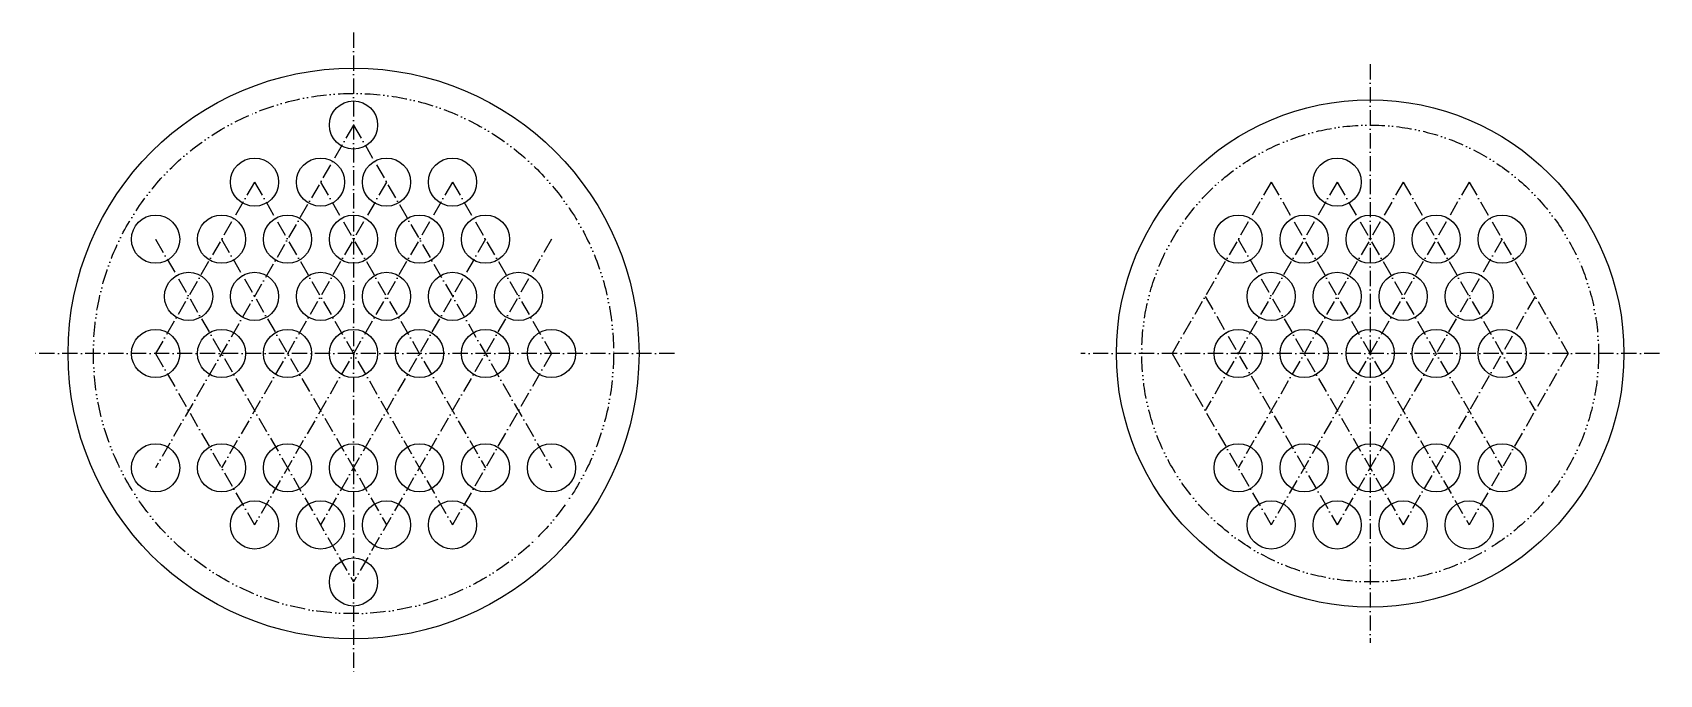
# Model space of a CAD drawing. Header units: millimetres. Extents: x -40360 to 69824, y -20656 to 13897.
# Drawn here: x -16983 to -15701, y 13391 to 13897 of the extents above; entities that cross this region are included whole.
import ezdxf

# ---------------------------------------------------------------- set-up
doc = ezdxf.new("R2010")
doc.units = ezdxf.units.MM
doc.linetypes.add('ACAD_ISO10W100', pattern=[18, 12, -3, 0, -3])
doc.linetypes.add('ACAD_ISO12W100', pattern=[21, 12, -3, 0, -3, 0, -3])

msp = doc.modelspace()

# ---------------------------------------------------------------- linework, layer by layer
at = {"color": 1, "linetype": 'ACAD_ISO10W100'}
for p, q in [((-16730.4, 13897.3), (-16730.4, 13391.3)), ((-15929.2, 13872.3), (-15929.2, 13416.3)), ((-16730.4, 13824.4), (-16886.4, 13554.2)), ((-16730.4, 13824.4), (-16574.4, 13554.2)), ((-16808.4, 13779.4), (-16886.4, 13644.3)), ((-16704.4, 13779.4), (-16834.4, 13554.2)), ((-16652.4, 13779.4), (-16808.4, 13509.2)), ((-16808.4, 13779.4), (-16652.4, 13509.2)), ((-16756.4, 13779.4), (-16626.4, 13554.2)), ((-16652.4, 13779.4), (-16574.4, 13644.3)), ((-16007.2, 13779.4), (-16085.2, 13644.3)), ((-15955.2, 13779.4), (-16059.2, 13599.3)), ((-15903.2, 13779.4), (-16033.2, 13554.2)), ((-15851.2, 13779.4), (-16007.2, 13509.2)), ((-16007.2, 13779.4), (-15851.2, 13509.2)), ((-15955.2, 13779.4), (-15825.2, 13554.2)), ((-15903.2, 13779.4), (-15799.2, 13599.3)), ((-15851.2, 13779.4), (-15773.2, 13644.3)), ((-16886.4, 13734.4), (-16886.4, 13734.4)), ((-16886.4, 13734.4), (-16730.4, 13464.2)), ((-16834.4, 13734.4), (-16704.4, 13509.2)), ((-16626.4, 13734.4), (-16756.4, 13509.2)), ((-16574.4, 13734.4), (-16730.4, 13464.2)), ((-16574.4, 13734.4), (-16574.4, 13734.4)), ((-16033.2, 13734.4), (-15903.2, 13509.2)), ((-15825.2, 13734.4), (-15955.2, 13509.2)), ((-16059.2, 13689.3), (-15955.2, 13509.2)), ((-15799.2, 13689.3), (-15903.2, 13509.2)), ((-16477.4, 13644.3), (-16983.4, 13644.3)), ((-16886.4, 13644.3), (-16808.4, 13509.2)), ((-16574.4, 13644.3), (-16652.4, 13509.2)), ((-15701.2, 13644.3), (-16157.2, 13644.3)), ((-16085.2, 13644.3), (-16007.2, 13509.2)), ((-15773.2, 13644.3), (-15851.2, 13509.2)), ((-16886.4, 13554.2), (-16886.4, 13554.2)), ((-16574.4, 13554.2), (-16574.4, 13554.2))]:
    msp.add_line(p, q, dxfattribs=at)
for centre, radius in [((-16730.4, 13644.3), 225), ((-15929.2, 13644.3), 200)]:
    msp.add_circle(centre, radius)
at = {"color": 3, "linetype": 'ACAD_ISO12W100'}
for centre, radius in [((-16730.4, 13644.3), 205), ((-15929.2, 13644.3), 180)]:
    msp.add_circle(centre, radius, dxfattribs=at)
at = {"color": 7, "linetype": 'Continuous'}
for centre in [(-16730.4, 13824.4), (-16808.4, 13779.4), (-16756.4, 13779.4), (-16704.4, 13779.4), (-16652.4, 13779.4), (-15955.2, 13779.4), (-16886.4, 13734.4), (-16834.4, 13734.4), (-16782.4, 13734.4), (-16730.4, 13734.4), (-16678.4, 13734.4), (-16626.4, 13734.4), (-16033.2, 13734.4), (-15981.2, 13734.4), (-15929.2, 13734.4), (-15877.2, 13734.4), (-15825.2, 13734.4), (-16860.4, 13689.3), (-16808.4, 13689.3), (-16756.4, 13689.3), (-16704.4, 13689.3), (-16652.4, 13689.3), (-16600.4, 13689.3), (-16007.2, 13689.3), (-15955.2, 13689.3), (-15903.2, 13689.3), (-15851.2, 13689.3), (-16886.4, 13644.3), (-16834.4, 13644.3), (-16782.4, 13644.3), (-16730.4, 13644.3), (-16678.4, 13644.3), (-16626.4, 13644.3), (-16574.4, 13644.3), (-16033.2, 13644.3), (-15981.2, 13644.3), (-15929.2, 13644.3), (-15877.2, 13644.3), (-15825.2, 13644.3), (-16886.4, 13554.2), (-16834.4, 13554.2), (-16782.4, 13554.2), (-16730.4, 13554.2), (-16678.4, 13554.2), (-16626.4, 13554.2), (-16574.4, 13554.2), (-16033.2, 13554.2), (-15981.2, 13554.2), (-15929.2, 13554.2), (-15877.2, 13554.2), (-15825.2, 13554.2), (-16808.4, 13509.2), (-16756.4, 13509.2), (-16704.4, 13509.2), (-16652.4, 13509.2), (-16007.2, 13509.2), (-15955.2, 13509.2), (-15903.2, 13509.2), (-15851.2, 13509.2), (-16730.4, 13464.2)]:
    msp.add_circle(centre, 19, dxfattribs=at)

doc.saveas('drawing.dxf')
